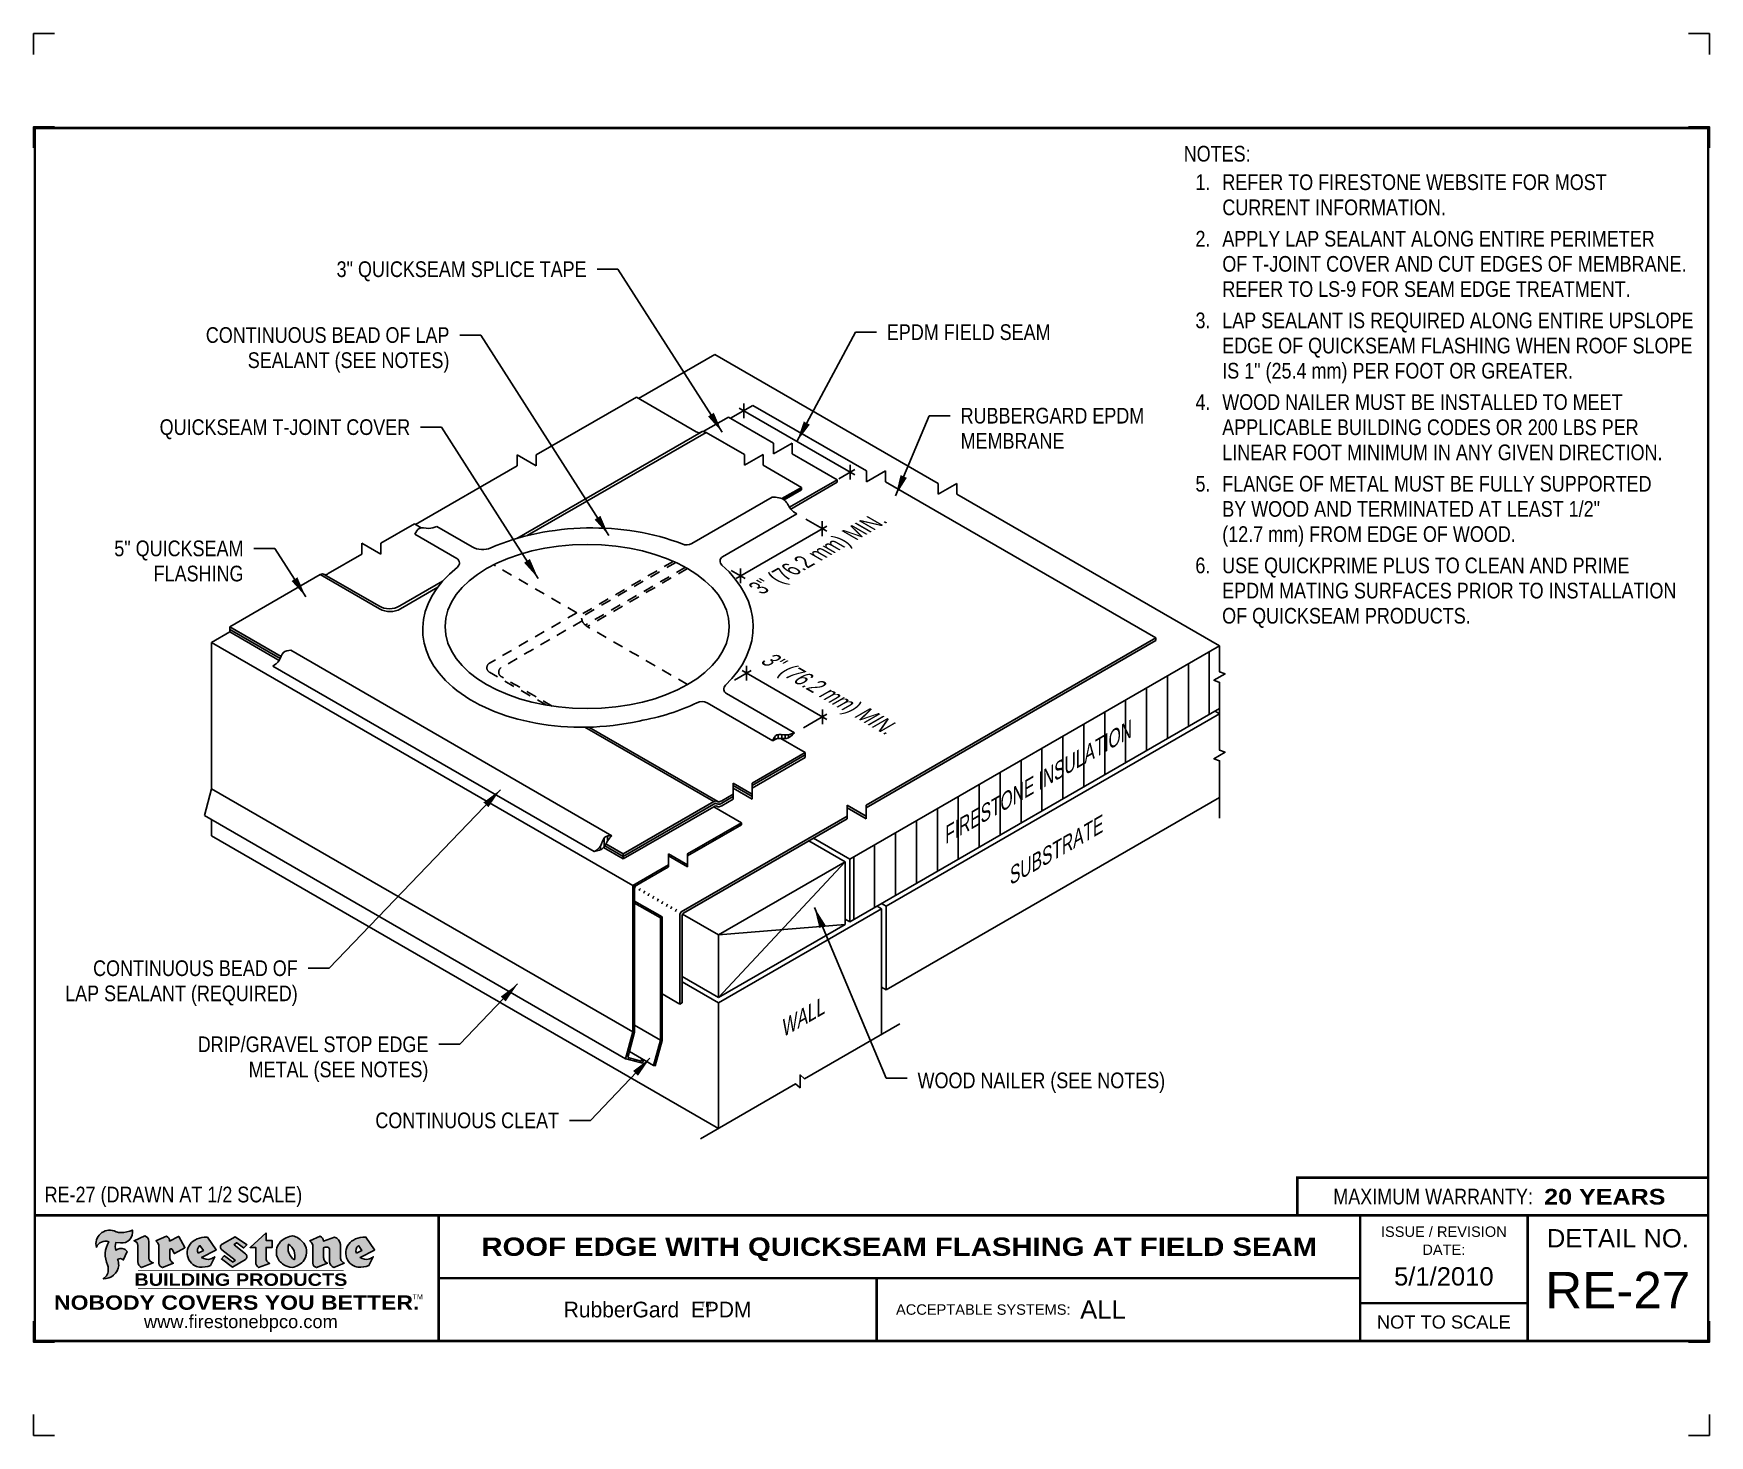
# Model space of a CAD drawing. Header units: inches. Extents: x 143.4 to 163.5, y -66.6 to -49.9.
import ezdxf
from ezdxf.enums import TextEntityAlignment as Align

# ---------------------------------------------------------------- set-up
doc = ezdxf.new("R2010")
doc.units = ezdxf.units.IN
doc.header["$MEASUREMENT"] = 0
doc.linetypes.add('HIDDEN2', pattern=[0.1875, 0.125, -0.0625])
doc.layers.get('0').update_dxf_attribs({"linetype": 'CONTINUOUS'})
doc.layers.get('DEFPOINTS').update_dxf_attribs({"linetype": 'CONTINUOUS'})
for name, color, linetype in [('FSBP-ACCESSORY-FIRESTONE', 7, 'CONTINUOUS'), ('FSBP-ANNO-NOTE', 7, 'CONTINUOUS'), ('FSBP-INSULATION', 7, 'CONTINUOUS'), ('FSBP-MEMBRANE', 7, 'CONTINUOUS'), ('FSBP-SEALANTS', 1, 'CONTINUOUS'), ('FSBP-SUBSTRATE-GENERIC', 9, 'CONTINUOUS'), ('FSBP-TTLB', 7, 'CONTINUOUS'), ('FSBP-TTLB-BORDER', 7, 'CONTINUOUS'), ('FSBP-TTLB-TEXT', 7, 'CONTINUOUS'), ('FSBP-WALL-CURB', 9, 'CONTINUOUS'), ('FSBP-WOOD', 7, 'CONTINUOUS')]:
    doc.layers.add(name, color=color, linetype=linetype)
doc.styles.add('FSBP_ARIAL', font='ARIAL.TTF')
doc.styles.add('FSBP_ARIAL_BOLD', font='')
doc.styles.add('FSBP_ARIAL_NAR', font='ARIALN.TTF')
doc.styles.add('FSBP_BANKGOTHIC', font='bgothm.ttf')
doc.styles.get('FSBP_ARIAL_BOLD').set_extended_font_data('Arial Black')
doc.dimstyles.new('FSBP-LEADER', dxfattribs={"dimtxt": 0.1875, "dimasz": 0.25, "dimexe": 0.0625, "dimexo": 0.125, "dimgap": 0.125, "dimtad": 0, "dimtih": 1, "dimtoh": 1, "dimdec": 4, "dimzin": 0, "dimdsep": 46, "dimlunit": 4, "dimtxsty": 'FSBP_ARIAL_NAR', "dimcen": 0.09375, "dimclrd": 256, "dimclre": 256, "dimclrt": 256, "dimadec": 0, "dimazin": 0, "dimtfac": 1, "dimtdec": 4, "dimtofl": 0, "dimtmove": 0, "dimatfit": 3, "dimfxl": 0, "dimtolj": 1, "dimtzin": 0, "dimlwd": -1, "dimlwe": -1, "dimarcsym": 0})

msp = doc.modelspace()

# ---------------------------------------------------------------- texts
at = {"layer": 'DEFPOINTS', "style": 'FSBP_ARIAL_NAR'}
msp.add_text('RE-27 (DRAWN AT 1/2 SCALE)', height=0.1875, dxfattribs=at).set_placement((143.5798584845319, -63.7390378368958), align=Align.MIDDLE_LEFT)
at = {"layer": 'FSBP-ANNO-NOTE', "style": 'FSBP_ARIAL_NAR'}
for s, p in [('NOTES:', (157.194145358841, -51.29522807372415)), ('REFER TO FIRESTONE WEBSITE FOR MOST', (157.6558057815733, -51.63569983021777)), ('CURRENT INFORMATION.', (157.6558057815733, -51.93648108021777)), ('APPLY LAP SEALANT ALONG ENTIRE PERIMETER', (157.6558057815733, -52.31148108021777)), ('OF T-JOINT COVER AND CUT EDGES OF MEMBRANE.', (157.6558057815733, -52.61226233021777)), ('REFER TO LS-9 FOR SEAM EDGE TREATMENT.', (157.6558057815733, -52.91304358021777)), ('LAP SEALANT IS REQUIRED ALONG ENTIRE UPSLOPE', (157.6547130150515, -53.28804358021777)), ('EPDM FIELD SEAM', (153.646046873772, -53.42856896123302)), ('EDGE OF QUICKSEAM FLASHING WHEN ROOF SLOPE', (157.6547130150515, -53.58882483021777)), ('IS 1" (25.4 mm) PER FOOT OR GREATER.', (157.6547130150515, -53.88960608021777)), ('WOOD NAILER MUST BE INSTALLED TO MEET', (157.6547130150515, -54.26460608021777)), ('RUBBERGARD EPDM', (154.5276297088856, -54.42729552988205)), ('APPLICABLE BUILDING CODES OR 200 LBS PER', (157.6547130150515, -54.56538733021777)), ('MEMBRANE', (154.5276297088856, -54.72807677988205)), ('LINEAR FOOT MINIMUM IN ANY GIVEN DIRECTION.', (157.6547130150515, -54.86616858021777)), ('FLANGE OF METAL MUST BE FULLY SUPPORTED', (157.6547130150515, -55.24116858021777)), ('BY WOOD AND TERMINATED AT LEAST 1/2"', (157.6547130150515, -55.54194983021777)), ('(12.7 mm) FROM EDGE OF WOOD.', (157.6547130150515, -55.84273108021777)), ('USE QUICKPRIME PLUS TO CLEAN AND PRIME', (157.6536202485298, -56.21773108021777)), ('EPDM MATING SURFACES PRIOR TO INSTALLATION', (157.6536202485298, -56.51851233021777)), ('OF QUICKSEAM PRODUCTS.', (157.6536202485298, -56.81929358021777)), ('WOOD NAILER (SEE NOTES)', (154.0132681943389, -62.37452175654327))]:
    msp.add_text(s, height=0.1875, dxfattribs=at).set_placement(p, align=Align.MIDDLE_LEFT)
for s, p in [('1.', (157.4242442650515, -51.63569983021777)), ('2.', (157.4242442650515, -52.31148108021777)), ('3.', (157.4242442650515, -53.28804358021777)), ('4.', (157.4242442650515, -54.26460608021777)), ('5.', (157.4242442650515, -55.24116858021777)), ('6.', (157.4231514985298, -56.21773108021777))]:
    msp.add_text(s, height=0.1875, dxfattribs=at).set_placement(p, align=Align.MIDDLE_CENTER)
for s, p in [('3" QUICKSEAM SPLICE TAPE', (150.0576806022776, -52.67587115705463)), ('CONTINUOUS BEAD OF LAP', (148.4178589881127, -53.46305948139283)), ('SEALANT (SEE NOTES)', (148.4178589881127, -53.76384073139283)), ('QUICKSEAM T-JOINT COVER', (147.9490356610195, -54.56426599018695)), ('5" QUICKSEAM', (145.9566661331502, -56.01391213638601)), ('FLASHING', (145.9566661331502, -56.31469338638601)), ('CONTINUOUS BEAD OF', (146.6048637343762, -61.03302902617463)), ('LAP SEALANT (REQUIRED)', (146.6048637343762, -61.33381027617463)), ('DRIP/GRAVEL STOP EDGE', (148.1663602284814, -61.9427186868172)), ('METAL (SEE NOTES)', (148.1663602284814, -62.2434999368172)), ('CONTINUOUS CLEAT', (149.7278567225865, -62.85240834745977))]:
    msp.add_text(s, height=0.1875, dxfattribs=at).set_placement(p, align=Align.MIDDLE_RIGHT)
for s, rotation, oblique, p in [('3" (76.2 mm) MIN.', 30.00000000000054, 329.9999999999999, (152.877463763058, -56.07203907738447)), ('3" (76.2 mm) MIN.', 329.9999999999994, 30, (152.9138995735286, -57.75154656417645)), ('FIRESTONE INSULATION', 30.00000000000054, 30, (155.4132515896824, -58.82846947418885)), ('SUBSTRATE', 30.00000000000054, 30, (155.6297579406285, -59.64096947418902)), ('WALL', 30.00000000000054, 30, (152.608642420578, -61.635211332943))]:
    msp.add_text(s, height=0.1875, rotation=rotation, dxfattribs=dict(at, oblique=oblique)).set_placement(p, align=Align.MIDDLE)

# ---------------------------------------------------------------- blocks, each defined once
blk = doc.blocks.new('TTLB-EPDM_1')
at = {"layer": 'FSBP-TTLB-TEXT'}
h = blk.add_hatch(color=1, dxfattribs=at)
edge = h.paths.add_edge_path()
edge.add_arc((1.037309769669573, -0.1982514792917306), 0.1319107607348553, 264.0410451462098, 370.3106169565175)
edge.add_arc((1.027551646585694, 0.1214293576525799), 0.3273056962876235, 270.05058356628535, 295.23459397187514, ccw=False)
edge.add_arc((1.022801957313345, -0.06680179986895154), 0.1391656561713503, 249.3281275763668, 272.0749124149863, ccw=False)
edge.add_line((0.9736743133014443, -0.1970076156048179), (0.9474927838574558, -0.1852745150568325))
edge.add_arc((0.8939498971398288, -0.3394262635682071), 0.1631857907024099, 70.84590087378872, 194.3325259843273)
edge.add_arc((0.8444260109029493, -0.4259936440910768), 0.1179914261095279, 70.96950098067128, 156.9641407594482, ccw=False)
edge.add_arc((1.153141409296894, -0.4684497516079468), 0.3110405457095052, 150.3231137483159, 203.2084295854517)
edge.add_arc((0.7562495500622943, -0.6412608153899899), 0.1218587156617311, 0.8849157075190988, 24.34668939894999, ccw=False)
edge.add_arc((0.7493781665697374, -0.6475258110744375), 0.1289731377238325, -58.36655102076742, 3.6216782311386737, ccw=False)
edge.add_arc((0.8256699029544474, -0.5792158350996106), 0.1783301886510354, 267.2205474105585, 354.1381621173521)
edge.add_arc((0.7903121048625305, -0.6011409294291745), 0.212787892960859, 0.9996158580669322, 21.00503380861244)
edge.add_arc((1.01880712263941, -0.5666691048185161), 0.05136395668415847, 40.82117713173261, 125.52727787225791, ccw=False)
edge.add_line((1.057676976260041, -0.5330924682126437), (1.102776947655911, -0.4308018311949837))
edge.add_arc((1.040858222524664, -0.4699705673995949), 0.07326744446031509, 32.31675181867256, 66.31481236598174)
edge.add_arc((1.032262518825329, -0.5063316993097662), 0.1102246948011782, 69.8179132332389, 125.254734720681)
edge.add_arc((1.127708877207287, -0.368959353531244), 0.1659710644737306, 164.1569669952081, 196.5811013160487, ccw=False)
edge.add_line((0.9680425188342383, -0.3236487780942383), (1.023615334387159, -0.3294494641845773))
h = blk.add_hatch(color=1, dxfattribs=at)
edge = h.paths.add_edge_path()
edge.add_line((1.275239419159561, -0.6223407783464694), (1.415345367376062, -0.5660418822574371))
edge.add_arc((1.421019305783958, -0.5090099247487757), 0.05731350411836949, 181.9717871001989, 264.31851000495806, ccw=False)
edge.add_line((1.363739737527226, -0.5109819325197265), (1.363412352251203, -0.3102363679013962))
edge.add_arc((1.294263659668751, -0.3103491388303989), 0.06914878453844908, 0.0934405599591014, 72.42834396969012)
edge.add_line((1.315139561173908, -0.2444268274366692), (1.186839444240604, -0.3024209471341379))
edge.add_arc((1.175246268095289, -0.3585110609420917), 0.05727567197445628, -0.017399788185912257, 78.322067691347, ccw=False)
edge.add_line((1.232521937428658, -0.3585284546236807), (1.232574268422297, -0.555126496687123))
edge.add_arc((1.305699496415486, -0.5558575689677219), 0.07312888236350451, 179.4272023230205, 245.3845503102953)
h = blk.add_hatch(color=1, dxfattribs=at)
edge = h.paths.add_edge_path()
edge.add_line((1.792026821926584, -0.3839679064720229), (1.722158956877934, -0.2518542302253621))
edge.add_arc((1.720119655279638, -0.2529327078887852), 0.002306916790721817, 27.87197133405656, 117.3766794470751)
edge.add_line((1.719058846382097, -0.250884159729182), (1.610638460368705, -0.3070279753467702))
edge.add_arc((1.547088841662962, -0.3061026658494403), 0.06355635479880145, 359.165808011073, 425.8793658831422)
edge.add_line((1.573061729235633, -0.2480956029480268), (1.446879247402876, -0.3051325108639702))
edge.add_arc((1.407812067100189, -0.370357133046621), 0.07602957263902092, -3.441403975725109, 59.07992244284969, ccw=False)
edge.add_line((1.483704536400296, -0.3749210150788969), (1.483704536400296, -0.5723838140635706))
edge.add_arc((1.54053746518044, -0.568254406115083), 0.05698275005415228, 184.1557352478595, 255.3066498366543)
edge.add_line((1.526084036778343, -0.6233736605654059), (1.657291340682093, -0.570650514527486))
edge.add_arc((1.688298576827198, -0.5021390388423987), 0.0752015358480571, 207.5160880841914, 245.649226723163, ccw=False)
edge.add_arc((1.721050197024907, -0.4914488168456328), 0.1093332836229113, 179.4823365255141, 204.5537900001094, ccw=False)
edge.add_line((1.611721375809452, -0.4904610114968335), (1.611721375809452, -0.4126404716788983))
edge.add_arc((1.628589765097195, -0.414159299036043), 0.01693662875851176, 28.356188110622725, 174.8549701683585, ccw=False)
edge.add_arc((1.627340435522395, -0.4197189881350504), 0.02111886817708033, 22.216893572439517, 40.10213956426492, ccw=False)
edge.add_line((1.646891420738257, -0.4117336534413738), (1.666638796144639, -0.4549750258192233))
edge.add_arc((1.668737246926742, -0.4540167099035481), 0.002306916790685496, 204.545128184284, 299.6323508190091)
edge.add_line((1.669877862091766, -0.4560219186518992), (1.791128135493295, -0.3870515928837648))
edge.add_line((1.791128135493295, -0.3870515928837648), (1.792026821926584, -0.3839679064720229))
h = blk.add_hatch(color=1, dxfattribs=at)
h.paths.add_polyline_path([(2.063388732080512, -0.2583237030618903, 0.02524281661523788), (2.025024361750752, -0.2610532129309178, 0.1213611957758757), (1.901773912052249, -0.3008158885520373, 0.6151668103976068), (1.93274136141747, -0.6099060679591872, 0.05306812109568645), (1.967936229862175, -0.617865745600497, 0.1150932231766138), (2.099126721549737, -0.5994933789882708), (2.151195569562105, -0.4944891916583316, -0.08755405562188731), (2.104230609512001, -0.5187113292177372, -0.265591761123442), (1.992692314386659, -0.5010701623316862), (2.165347897647223, -0.4141184325909109, 0.4518949533370738), (2.166222728871162, -0.4107679608846269)])
h.paths.add_polyline_path([(2.014217313945437, -0.4188965037300676), (1.951113654018855, -0.4515330109460507, -0.3720533890450154), (1.973177450672722, -0.3607130665457561)], flags=16)
h = blk.add_hatch(color=1, dxfattribs=at)
edge = h.paths.add_edge_path()
edge.add_arc((2.260407392426802, -0.3775796671688782), 0.04152450223225729, 123.20805433950699, 232.2027298779723, ccw=False)
edge.add_line((2.237665217914071, -0.3428366421988329), (2.393535971665983, -0.2540943745380986))
edge.add_arc((2.394677353533142, -0.2560991469722482), 0.002306916790741334, 55.64644466176611, 119.65426054492559, ccw=False)
edge.add_line((2.395979141996861, -0.2541946229174954), (2.531809646140459, -0.3470380726374032))
edge.add_arc((2.530468902927946, -0.3489153772789875), 0.002306916790700397, -42.731101238422525, 54.4661353739603, ccw=False)
edge.add_line((2.532163440279987, -0.3504807552658491), (2.498457913851155, -0.3869673252714421))
edge.add_arc((2.496763376499139, -0.3854019472845934), 0.002306916790672934, 233.7527076894875, 317.26889876138785, ccw=False)
edge.add_line((2.495399362263356, -0.38726241234572), (2.413849913492982, -0.3274738082119626))
edge.add_arc((2.412485899257181, -0.3293342732731342), 0.002306916790720064, 53.75270768979358, 124.4135619297835)
edge.add_line((2.41118211687575, -0.3274311136421062), (2.382933981293377, -0.346782838468144))
edge.add_arc((2.38423776367478, -0.3486859980991606), 0.002306916790694898, 124.4135619293799, 231.8459020253626)
edge.add_line((2.382812599816248, -0.3505000469010184), (2.519899969301207, -0.4581994452042721))
edge.add_arc((2.494247019847682, -0.4908523236374461), 0.04152450223225742, -55.21225898295222, 51.84590202520428, ccw=False)
edge.add_line((2.517938320565804, -0.5249552055672808), (2.364434947484597, -0.6179520922513717))
edge.add_arc((2.36323960192349, -0.6159790200102006), 0.002306916790726996, 233.2955624372927, 301.20872157023314, ccw=False)
edge.add_line((2.361860787187538, -0.6178285429225383), (2.231266621301074, -0.5204709167214361))
edge.add_arc((2.232647938930649, -0.5186232623475259), 0.002306916790697672, 135.5134179846393, 233.21798691998708, ccw=False)
edge.add_line((2.231002150870836, -0.5170067083764565), (2.262839375599356, -0.4845937328397696))
edge.add_arc((2.264485163659225, -0.4862102868108537), 0.002306916790748497, 53.0352839999411, 135.513417985369, ccw=False)
edge.add_line((2.265872365996302, -0.4843670465239001), (2.361834678328762, -0.5565872257804898))
edge.add_arc((2.363221880665761, -0.5547439854936304), 0.002306916790627066, 233.0352840000685, 302.2362632414394)
edge.add_line((2.36445241715569, -0.5566953042850713), (2.39428499383348, -0.5378823484768844))
edge.add_arc((2.393054457343549, -0.5359310296853765), 0.002306916790685166, 302.2362632406177, 412.2027298768422)
edge.add_line((2.394468296066179, -0.5341081404551886), (2.234958295420142, -0.4103916733127022))
h = blk.add_hatch(color=1, dxfattribs=at)
edge = h.paths.add_edge_path()
edge.add_line((2.763460561272041, -0.2072496393923444), (2.763460561272041, -0.2969520779963801))
edge.add_arc((2.765767478062699, -0.2969520779963943), 0.00230691679065842, 179.9999999996471, 269.9999999996471)
edge.add_line((2.765767478062685, -0.2992589947870528), (2.835417693520355, -0.2992589947870528))
edge.add_arc((2.835417693520355, -0.3015659115777538), 0.002306916790701052, 0, 90, ccw=False)
edge.add_line((2.837724610311056, -0.3015659115777538), (2.837724610311056, -0.3790761307453892))
edge.add_arc((2.83541769352037, -0.3790761307453749), 0.002306916790686842, 269.99999999964706, 359.99999999964706, ccw=False)
edge.add_line((2.835417693520355, -0.3813830475360618), (2.765767478062685, -0.3813830475360618))
edge.add_arc((2.765767478062699, -0.3836899643267202), 0.00230691679065842, 90.00000000035294, 180.0000000003529)
edge.add_line((2.763460561272041, -0.3836899643267344), (2.763460561272041, -0.5033995910642801))
edge.add_arc((2.836735953378943, -0.5071368822038516), 0.07337063740681413, 177.0802527808789, 245.3249543133826)
edge.add_line((2.806105814540615, -0.5738080530967267), (2.674529557384915, -0.6226036013049594))
edge.add_arc((2.708610405062069, -0.564298408791804), 0.06753517344606039, 177.0345319916277, 239.6926428024901, ccw=False)
edge.add_line((2.641165668230087, -0.560804539009709), (2.641165668230087, -0.3836899643267344))
edge.add_arc((2.638858751439429, -0.3836899643267202), 0.00230691679065842, 359.9999999996471, 449.999999999647)
edge.add_line((2.638858751439443, -0.3813830475360618), (2.572857950769389, -0.3813830475360618))
edge.add_line((2.572857950769389, -0.3813830475360618), (2.763460561272041, -0.2072496393923444))
h = blk.add_hatch(color=1, dxfattribs=at)
edge = h.paths.add_edge_path(flags=16)
edge.add_arc((2.940363509127394, -0.4847985213681437), 0.1684614578629418, 344.5558804047865, 417.0140046669545)
edge.add_arc((3.194458079644619, -0.3883534532477785), 0.1684614578629414, 164.5558804047864, 237.0140046669546)
edge = h.paths.add_edge_path()
edge.add_arc((3.069375116502199, -0.4399344555144872), 0.1828726885096673, 136.0914512150047, 191.213418978326)
edge.add_arc((3.064939550433406, -0.4318234379590333), 0.1803148804748503, 194.0167254156723, 240.6663730831859)
edge.add_arc((3.098047041778981, -0.3845058757092554), 0.2378525180183701, 239.2975390661776, 264.2889872773176)
edge.add_arc((3.04884478212623, -0.4190232383793012), 0.203760689247156, 277.1986764832036, 326.503572961274)
edge.add_arc((3.077739326803546, -0.4341046616465112), 0.171374865791709, 325.3768876809902, 406.3828327799087)
edge.add_arc((3.011839488065919, -0.4896144380417797), 0.2571945645850002, 44.28462553519766, 73.82901434867304)
edge.add_arc((3.117152499586992, -0.4983433120546693), 0.2579560664039132, 97.50292863483666, 134.1039137579027)
h = blk.add_hatch(color=1, dxfattribs=at)
edge = h.paths.add_edge_path()
edge.add_line((3.322690228557462, -0.5721896537377091), (3.322690228557462, -0.3749210150788969))
edge.add_arc((3.246797759257384, -0.3703571330465745), 0.076029572638996, 356.5585960242387, 419.0799224428129)
edge.add_line((3.285864939560099, -0.3051325108639702), (3.412047421392799, -0.2480956029480268))
edge.add_arc((3.386074533820159, -0.3061026658494941), 0.06355635479883807, 0.3962622833877276, 65.87936588318718, ccw=False)
edge.add_line((3.449629368605429, -0.3056631084210863), (3.580526418688805, -0.2593848434574539))
edge.add_arc((3.555744121700958, -0.3530904070730321), 0.09692726601172152, 2.366977007666776, 75.18615851992018, ccw=False)
edge.add_line((3.652588689330287, -0.3490873311063041), (3.652588689330287, -0.4883770011386872))
edge.add_arc((3.761877549389556, -0.4914934052703811), 0.1093332836229047, 178.3666365323574, 204.5537900000422)
edge.add_arc((3.729125929191727, -0.5021836272670953), 0.07520153584796169, 207.5160880841711, 245.2240541443093)
edge.add_line((3.697611150971852, -0.5704631245385627), (3.572585913552643, -0.6207021253773775))
edge.add_arc((3.59534718600759, -0.5526356419907701), 0.07177131519198746, 180.3328587115751, 251.51018566665869, ccw=False)
edge.add_line((3.523577081955409, -0.5530525936986663), (3.523577081955409, -0.4153032515383615))
edge.add_arc((3.486319529276879, -0.4148773504126441), 0.0372599868942854, 359.3450650296066, 449.0500281941028)
edge.add_arc((3.482769874121713, -0.4419622099033496), 0.06447454900600783, 86.29402372314017, 119.8211331593848)
edge.add_line((3.450707067966732, -0.3860252459975726), (3.450707067966732, -0.4904610114968335))
edge.add_arc((3.560035889182251, -0.491448816845647), 0.1093332836229751, 179.4823365255069, 204.5537900001023)
edge.add_arc((3.527284268984408, -0.5021390388424952), 0.07520153584796385, 207.5160880841699, 245.6492267231416)
edge.add_line((3.496277032839316, -0.570650514527486), (3.365069728935509, -0.6233736605654059))
edge.add_arc((3.37950248606194, -0.5682868177318081), 0.05694615642555727, 183.9298782390169, 255.318496325343, ccw=False)
h = blk.add_hatch(color=1, dxfattribs=at)
h.paths.add_polyline_path([(3.957695472291277, -0.2583237030618903, 0.02524281661523822), (3.919331101961575, -0.2610532129309178, 0.1085638477195505), (3.807890832595604, -0.2939221658134414, 0.6425897848490651), (3.827048101628293, -0.6099060679591872, 0.05306812109569052), (3.862242970072884, -0.617865745600497, 0.1150932231766133), (3.993433461760503, -0.5994933789882708), (4.045502309772871, -0.4944891916583316, -0.08755405562189084), (3.998537349722767, -0.5187113292177372, -0.2655917611234366), (3.886999054597368, -0.5010701623316862), (4.059654637857989, -0.4141184325909109, 0.4518949533370731), (4.060529469081928, -0.4107679608846269)])
h.paths.add_polyline_path([(3.90852405415626, -0.4188965037300676), (3.845420394229677, -0.4515330109460507, -0.3720533890450147), (3.867484190883488, -0.3607130665457561)], flags=16)
at = {"layer": 'DEFPOINTS', "linetype": 'Continuous', "ltscale": 1.75}
for points in [[(-0.015625, 13.88083333333333), (-0.015625, 14.13083333333333), (0.234375, 14.13083333333333)], [(20.01562500000003, 13.88083333333333), (20.01562500000003, 14.13083333333333), (19.76562500000003, 14.13083333333333)], [(-0.015625, -2.380833333333342), (-0.015625, -2.630833333333342), (0.234375, -2.630833333333342)], [(20.01562500000003, -2.380833333333342), (20.01562500000003, -2.630833333333342), (19.76562500000003, -2.630833333333342)]]:
    blk.add_lwpolyline(points, dxfattribs=at)
at = {"layer": 'DEFPOINTS', "color": 1}
for points in [[(0.234375, 13.015625), (-0.015625, 13.015625), (-0.015625, 12.765625)], [(20.015625, 12.765625), (20.015625, 13.015625), (19.765625, 13.015625)], [(0.234375, -1.515625), (-0.015625, -1.515625), (-0.015625, -1.265625)], [(20.015625, -1.265625), (20.015625, -1.515625), (19.765625, -1.515625)]]:
    blk.add_lwpolyline(points, dxfattribs=at)
at = {"layer": 'FSBP-TTLB', "const_width": 0.03125}
blk.add_lwpolyline([(15.09028770518938, 0), (20, 0), (20, 0.4512598240669945), (15.09028770518938, 0.4512598240669945)], close=True, dxfattribs=at)
for points in [[(0, 0), (0, -1.5), (20, -1.5), (20, 0), (0, 0)], [(4.825208527206769, 0), (4.825208527206769, -0.75)], [(15.84028770518938, 0), (15.84028770518938, -1.5)], [(17.84110496735593, 0), (17.84110496735593, -1.5)], [(20, 0), (20, -1.5)], [(4.825208527206769, -0.75), (15.84028770518938, -0.75)], [(4.825208527206769, -0.75), (4.825208527206769, -1.5)], [(15.84028770518938, -1.048740175933006), (17.84110496735593, -1.048740175933006)]]:
    blk.add_lwpolyline(points, dxfattribs=at)
at = {"layer": 'FSBP-TTLB-BORDER', "const_width": 0.03125}
blk.add_lwpolyline([(20, 0), (20, 13), (0, 13), (0, 0)], dxfattribs=at)
at = {"layer": 'FSBP-TTLB-TEXT', "color": 1}
blk.add_line((0.7358432058323388, -0.379822754145593), (0.7358432058323388, -0.379822754145593), dxfattribs=at)
for points in [[(1.023615323725323, -0.3294494630716969, 0.5000510906601082), (1.167090420776901, -0.1746414942047778, -0.1103304102359608), (1.027840608309816, -0.2058762110801382, -0.09957876667165425), (0.9736743133014443, -0.1970076156048179), (0.9474927838574558, -0.1852745150568325, 0.5978159689075124), (0.7358432058323388, -0.379822754145593, -0.3938834584182213), (0.8828996422548698, -0.3144510229727047, 0.2349406564350952), (0.86727108227484, -0.5910237178633082, -0.1027304183841549), (0.8780937320133262, -0.6393788197974146, -0.2772692352614086), (0.8170223912655956, -0.7573362346216896, 0.3985429150902959), (1.003067614090241, -0.5974286950643517, 0.0875124847930418), (0.9889600163401155, -0.5248671157293501, -0.3874031597924062), (1.057676976260041, -0.5330924682126437), (1.102776947655911, -0.4308018311949837, 0.1494423498871741), (1.07029056398062, -0.4028746979725923, 0.2467195073738216), (0.9686394281704906, -0.4163228904100862, -0.1424285161541127), (0.9680425188342383, -0.3236487780942383), (1.023615334387159, -0.3294494641845773)], [(2.166222728871162, -0.4107679608846269), (2.063388732080512, -0.2583237030618903, 0.02524281661523788), (2.025024361750752, -0.2610532129309178, 0.1085638477195265), (1.913584092384895, -0.2939221658134414, 0.6425897848491228), (1.93274136141747, -0.6099060679591872, 0.05306812109568648), (1.967936229862175, -0.617865745600497, 0.1150932231766137), (2.099126721549737, -0.5994933789882708), (2.151195569562105, -0.4944891916583316, -0.0875540556218873), (2.104230609512001, -0.5187113292177372, -0.2655917611234418), (1.992692314386659, -0.5010701623316862), (2.165347897647223, -0.4141184325909109)], [(2.763460561272041, -0.2072496393923444), (2.763460561272041, -0.2969520779963801, 0.4142135623730958), (2.765767478062685, -0.2992589947870528), (2.835417693520355, -0.2992589947870528, -0.414213562373095), (2.837724610311056, -0.3015659115777538), (2.837724610311056, -0.3790761307453892, -0.4142135623730938), (2.835417693520355, -0.3813830475360618), (2.765767478062685, -0.3813830475360618, 0.4142135623730958), (2.763460561272041, -0.3836899643267344), (2.763460561272041, -0.5033995910642801, 0.3068985753588853), (2.806105814540615, -0.5738080530967267), (2.674529557384915, -0.6226036013049594, -0.2804194150632976), (2.641165668230087, -0.560804539009709), (2.641165668230087, -0.3836899643267344, 0.414213562373095), (2.638858751439443, -0.3813830475360618), (2.572857950769389, -0.3813830475360618), (2.763460561272041, -0.2072496393923444)], [(4.060529469081928, -0.4107679608846269), (3.957695472291277, -0.2583237030618903, 0.02524281661523788), (3.919331101961575, -0.2610532129309178, 0.1085638477195265), (3.807890832595604, -0.2939221658134414, 0.6425897848491228), (3.827048101628293, -0.6099060679591872, 0.05306812109568648), (3.862242970072884, -0.617865745600497, 0.1150932231766137), (3.993433461760503, -0.5994933789882708), (4.045502309772871, -0.4944891916583316, -0.0875540556218873), (3.998537349722767, -0.5187113292177372, -0.2655917611234418), (3.886999054597368, -0.5010701623316862), (4.059654637857989, -0.4141184325909109)], [(4.059654637857989, -0.4141184325909109, 0.4518949533370731), (4.060529469081928, -0.4107679608846269, 0.4518949533370731)]]:
    blk.add_lwpolyline(points, format="xyb", dxfattribs=at)
for points in [[(1.275239419159561, -0.6223407783464694), (1.415345367376062, -0.5660418822574371, -0.3756100036733062), (1.363739737527226, -0.5109819325197265), (1.363412352251203, -0.3102363679013962, 0.3265360292958048), (1.315139561173908, -0.2444268274366692), (1.186839444240604, -0.3024209471341379, -0.3557863980845349), (1.232521937428658, -0.3585284546236807), (1.232574268422297, -0.555126496687123, 0.2960110723418457)], [(1.792026821926584, -0.3839679064720229), (1.722158956877934, -0.2518542302253621, 0.4116839150163434), (1.719058846382097, -0.250884159729182), (1.610638460368705, -0.3070279753467702, 0.2996033003794034), (1.573061729235633, -0.2480956029480268), (1.446879247402876, -0.3051325108639702, -0.2797757560995365), (1.483704536400296, -0.3749210150788969), (1.483704536400296, -0.5723838140635706, 0.320828638474519), (1.526084036778343, -0.6233736605654059), (1.657291340682093, -0.570650514527486, -0.1679398621276611), (1.621603752698661, -0.5368819723450571, -0.1098333365370753), (1.611721375809452, -0.4904610114968335), (1.611721375809452, -0.4126404716788983, -0.743334502655012), (1.64349420176768, -0.4061152228778298, -0.07819791644735608), (1.646891420738257, -0.4117336534413738), (1.666638796144639, -0.4549750258192233, 0.4404648714563479), (1.669877862091766, -0.4560219186518992), (1.791128135493295, -0.3870515928837648)], [(1.951113654018855, -0.4515330109460507), (2.014217313945437, -0.4188965037300676), (1.973177450672722, -0.3607130665457561, 0.3720533890450154)], [(2.234958295420142, -0.4103916733127022, -0.5150044486718882), (2.237665217914071, -0.3428366421988329), (2.393535971665983, -0.2540943745380986, -0.2867822934100265), (2.395979141996861, -0.2541946229174954), (2.531809646140459, -0.3470380726374032, -0.4515027974650387), (2.532163440279987, -0.3504807552658491), (2.498457913851155, -0.3869673252714421, -0.3814439164929681), (2.495399362263356, -0.38726241234572), (2.413849913492982, -0.3274738082119626, 0.3184718635035665), (2.41118211687575, -0.3274311136421062), (2.382933981293377, -0.346782838468144, 0.5064094529656681), (2.382812599816248, -0.3505000469010184), (2.519899969301207, -0.4581994452042721, -0.5043597839115849), (2.517938320565804, -0.5249552055672808), (2.364434947484597, -0.6179520922513717, -0.3053163970316367), (2.361860787187538, -0.6178285429225383), (2.231266621301074, -0.5204709167214361, -0.4541703869768119), (2.231002150870836, -0.5170067083764565), (2.262839375599356, -0.4845937328397696, -0.3762644290664977), (2.265872365996302, -0.4843670465239001), (2.361834678328762, -0.5565872257804898, 0.3114700032088108), (2.36445241715569, -0.5566953042850713), (2.39428499383348, -0.5378823484768844, 0.520381097387146), (2.394468296066179, -0.5341081404551886)], [(2.937624918725987, -0.3131105398334029, 0.2452625673097023), (2.889993533867141, -0.4754966266250307, 0.2064059665179019), (2.976604338974084, -0.5890186876871866, 0.1094800500670344), (3.074378098474654, -0.6211778035979165, 0.2185147641853038), (3.218764944843201, -0.5314757029352819, 0.3689489483072479), (3.195959963110113, -0.3100352223135445, 0.1296305888694145), (3.0834694040758, -0.242595816912754, 0.1610736375384317)], [(3.10274193015772, -0.5296595419651595, 0.3271311138286319), (3.032079658614293, -0.3434924326507627, 0.3271311138286322)], [(3.322690228557462, -0.5721896537377091), (3.322690228557462, -0.3749210150788969, 0.2797757560995341), (3.285864939560099, -0.3051325108639702), (3.412047421392799, -0.2480956029480268, -0.2937618496109166), (3.449629368605429, -0.3056631084210863), (3.580526418688805, -0.2593848434574539, -0.3288760160581939), (3.652588689330287, -0.3490873311063041), (3.652588689330287, -0.4883770011386872, 0.114762897203527), (3.662431105063263, -0.536926560769686, 0.166032965990522), (3.697611150971852, -0.5704631245385627), (3.572585913552643, -0.6207021253773775, -0.3209557512194564), (3.523577081955409, -0.5530525936986663), (3.523577081955409, -0.4153032515383615, 0.4127061514896111), (3.48693727661589, -0.3776224848030694, 0.1473421876160361), (3.450707067966732, -0.3860252459975726), (3.450707067966732, -0.4904610114968335, 0.1098333365370753), (3.460589444855941, -0.5368819723450855, 0.1679398621276611), (3.496277032839316, -0.570650514527486), (3.365069728935509, -0.6233736605654059, -0.3219729545308964), (3.322690228557462, -0.5721896537377091, 29.1476284739)], [(3.845420394229677, -0.4515330109460507), (3.90852405415626, -0.4188965037300676), (3.867484190883488, -0.3607130665457561, 0.3720533890450154)]]:
    blk.add_lwpolyline(points, format="xyb", close=True, dxfattribs=at)
at = {"layer": 'FSBP-TTLB-TEXT'}
for points, const_width in [([(1.233926579809207, -0.6584455781731435), (3.691229482685259, -0.6584455781731577)], 0.0078125), ([(10.06152282927678, -0.75), (10.06152282927678, -1.5)], 0.03125), ([(1.233926579809207, -0.8761560960495984), (3.691229482685259, -0.8761560960495842)], 0.0078125)]:
    blk.add_lwpolyline(points, dxfattribs=dict(at, const_width=const_width))
at = {"layer": 'FSBP-TTLB-TEXT', "color": 1}
for centre, start, end in [((1.789987520328282, -0.3850463841354355), 299.6323508193319, 27.87197133380463), ((2.164310260790558, -0.412058050385383), 296.7304547840455, 34.00233684987403)]:
    blk.add_arc(centre, 0.00230691679068068, start, end, dxfattribs=at)
at = {"layer": 'FSBP-TTLB-TEXT', "style": 'FSBP_ARIAL_NAR'}
blk.add_text('MAXIMUM WARRANTY:', height=0.1875, dxfattribs=at).set_placement((17.90516569312837, 0.2256299120335257), align=Align.MIDDLE_RIGHT)
at = {"layer": 'FSBP-TTLB-TEXT'}
for s, height, style, p in [('ISSUE / REVISION', 0.125, 'FSBP_ARIAL', (16.84069633627263, -0.1938496373466023)), ('DETAIL NO.', 0.21875, 'FSBP_ARIAL', (18.92055248367797, -0.2724398367368792)), ('DATE:', 0.125, 'FSBP_ARIAL', (16.84069633627263, -0.409973105348854)), ('www.firestonebpco.com', 0.15625, 'FSBP_ARIAL', (2.462578031247233, -1.268657306740124)), ('RubberGard  EPDM', 0.1875, 'FSBP_BANKGOTHIC', (7.443365678241776, -1.125)), ('TM', 0.0625, 'FSBP_BANKGOTHIC', (8.023397742165457, -1.062518816683806)), ('NOT TO SCALE', 0.15625, 'FSBP_ARIAL', (16.84069633627263, -1.274370087966503))]:
    blk.add_text(s, height=height, dxfattribs=dict(at, style=style)).set_placement(p, align=Align.MIDDLE_CENTER)
at = {"layer": 'FSBP-TTLB-TEXT', "lineweight": 18, "style": 'FSBP_ARIAL_BOLD'}
blk.add_text('BUILDING PRODUCTS', height=0.1484375, dxfattribs=at).set_placement((2.462578031247233, -0.7673008371113639), align=Align.MIDDLE_CENTER)
at = {"layer": 'FSBP-TTLB-TEXT', "color": 1}
for s, height, style, p in [('NOBODY COVERS YOU BETTER.', 0.171875, 'FSBP_ARIAL_BOLD', (2.412604263603384, -1.041650450587369)), ('TM', 0.0625, 'FSBP_BANKGOTHIC', (4.576671173373001, -0.9725745042934193))]:
    blk.add_text(s, height=height, dxfattribs=dict(at, style=style)).set_placement(p, align=Align.MIDDLE_CENTER)
at = {"layer": 'FSBP-TTLB-TEXT', "style": 'FSBP_ARIAL'}
blk.add_text('ACCEPTABLE SYSTEMS:', height=0.125, dxfattribs=at).set_placement((10.29281281591562, -1.125), align=Align.MIDDLE_LEFT)
at = {"layer": 'FSBP-TTLB-TEXT'}
for tag, height, style, p in [('MAXIMUM_WARRANTY', 0.1875, 'FSBP_ARIAL_BOLD', (18.03987100774941, 0.2240244307510579)), ('ACCPT_SYSTEMS', 0.21875, 'FSBP_ARIAL', (12.49438170418193, -1.125))]:
    blk.add_attdef(tag, text='', height=height, dxfattribs=dict(at, style=style)).set_placement(p, align=Align.MIDDLE_LEFT)
for tag, height, style, p in [('DETAIL_DESCP_LINE_1', 0.21875, 'FSBP_ARIAL_BOLD', (10.33118450231211, -0.3736318192489421)), ('ISSUE_REV_DATE', 0.21875, 'FSBP_ARIAL', (16.84069633627263, -0.7282559425942452)), ('DETAIL_NUMBER', 0.4375, 'FSBP_ARIAL', (18.91941590748775, -0.8931630692489421))]:
    blk.add_attdef(tag, text='', height=height, dxfattribs=dict(at, style=style)).set_placement(p, align=Align.MIDDLE_CENTER)

# ---------------------------------------------------------------- hatches: boundary and pattern name
at = {"layer": 'FSBP-ACCESSORY-FIRESTONE'}
h = msp.add_hatch(dxfattribs=at)
h.set_pattern_fill('STEEL', color=256, scale=0.5, style=0)
h.set_pattern_definition([(45, (-266.2680587478159, 36.68698828939746), (-0.04419417382415922, 0.04419417382415922), []), (45, (-266.2680587478159, 36.71823828939746), (-0.04419417382415922, 0.04419417382415922), [])])
h.paths.add_polyline_path([(150.9605827123596, -60.41962965872777), (150.9390983373598, -60.4320336684173), (150.9390983373597, -61.89301501660161), (150.8578139381455, -62.19637252433192), (150.8785662508197, -62.20193308975404), (150.9605827123597, -61.89584348822932)])
h.paths.add_polyline_path([(150.631556213775, -60.22966612119932), (150.631556213775, -60.25447414057849), (150.9390983373598, -60.4320336684173), (150.9605827123597, -60.41962965872771)], flags=17)
h.paths.add_polyline_path([(151.0378257702808, -59.82168024142213), (151.0378257702808, -59.79687222204295), (150.610071838775, -60.04383606954461), (150.6100718387751, -61.79383606954455), (150.5239483409507, -62.1152533391509), (150.7266593133352, -62.16915619225732), (150.7379151293991, -62.12714891482669), (150.7186527657391, -62.1160277839824), (150.7114569907205, -62.14288278195197), (150.5502718145609, -62.10002204890303), (150.631556213775, -61.79666454117277), (150.6315562137751, -60.05624007923431)])
h.paths.add_polyline_path([(151.9091099444518, -59.3186440889239), (151.9091099444518, -59.29383606954455), (151.264849662, -59.66579991704639), (151.2648496620001, -59.69060793642562)])
h.paths.add_polyline_path([(151.0378257702807, -59.66579991704639), (151.0378257702807, -59.69060793642562), (151.2648496619999, -59.82168024142213), (151.2648496619998, -59.79687222204284)])
at = {"layer": 'FSBP-INSULATION'}
h = msp.add_hatch(dxfattribs=at)
h.set_pattern_fill('LINE', color=256, scale=2, angle=90, style=0)
h.set_pattern_definition([(90, (2.842170943040401e-12, -17.51166666666313), (-0.25, 1.530757942277972e-17), [])])
h.paths.add_polyline_path([(157.622468293685, -57.92797761543474), (157.622468293685, -57.61547761543518), (157.5560722046052, -57.5913114153385), (157.6888643827646, -57.51464381553185), (157.622468293685, -57.4904776154352), (157.6224682936849, -57.17797761543476), (153.2040348856798, -59.728961332943), (153.2040348856798, -60.47896133294301)])
h.paths.add_polyline_path([(154.2863832182914, -59.61475880800715), (156.7277478601185, -58.26991055862356), (156.7277478601185, -57.93385312234943), (154.2863832182914, -59.27870137173301)], flags=24)
at = {"layer": 'FSBP-MEMBRANE'}
h = msp.add_hatch(color=256, dxfattribs=at)
edge = h.paths.add_edge_path()
edge.add_line((152.6246671444855, -55.31499877616976), (152.6246671444855, -55.28499877616973))
edge.add_line((152.6246671444855, -55.28499877616973), (152.3927314393751, -55.4189069179498))
edge.add_spline(control_points=[(152.3927314393751, -55.4189069179498), (152.4022196321247, -55.42282312328642), (152.4110311073555, -55.42768400801121), (152.4189760058932, -55.4337546104059)], knot_values=[0.1728506188665323, 0.1728506188665323, 0.1728506188665323, 0.1728506188665323, 0.2213454114712345, 0.2213454114712345, 0.2213454114712345, 0.2213454114712345], degree=3, periodic=0)
edge.add_line((152.4189760058932, -55.4337546104059), (152.6246671444855, -55.31499877616976))
h = msp.add_hatch(color=256, dxfattribs=at)
h.paths.add_polyline_path([(146.3952000060976, -57.33037868234855), (146.3977481112614, -57.32448561653983), (146.4025242749245, -57.31275084819974), (146.4052328317768, -57.30617113695523), (145.7923779730236, -56.95233921927989), (145.7923779730236, -56.98233921927981)])
h.paths.add_polyline_path([(150.2763150507852, -59.57063269568776), (150.2760826787502, -59.57100733809786), (150.4943809953285, -59.69704192993798), (150.4943809953285, -59.66704192993801), (150.2883553425407, -59.54809296384103), (150.2867036319439, -59.55143170279281), (150.2847104542682, -59.55537930081958), (150.2826845710944, -59.55928274985872), (150.2806164186403, -59.56313249917396), (150.2784964331319, -59.5669189980285)])
h = msp.add_hatch(color=256, dxfattribs=at)
h.paths.add_polyline_path([(156.862515897126, -57.11492756726931), (156.8625158971259, -57.08492756726945), (153.3991866191486, -59.08448165820168), (153.3991866191485, -59.11448165820165)])
h.paths.add_polyline_path([(153.1721627274295, -59.24555396319805), (153.1721627274295, -59.21555396319813), (151.1894289375062, -60.36028585054179, 0.2679491924311298), (151.1738039375062, -60.38734914441004), (151.1738039375062, -61.46180694849794), (151.1997846996197, -61.44680694849789), (151.1997846996197, -60.40234914441002, -0.2679491924310008), (151.2154096996197, -60.37528585054177)])
h.paths.add_polyline_path([(153.1721627274295, -59.08448165820168), (153.1721627274295, -59.11448165820165), (153.3991866191486, -59.24555396319816), (153.3991866191487, -59.21555396319825)])
h = msp.add_hatch(color=256, dxfattribs=at)
h.paths.add_polyline_path([(152.6712597974563, -58.48386349233952), (152.6712597974562, -58.45386349233949), (152.0374779138282, -58.81977763345968), (152.0374779138282, -58.84977763345971)])
h.paths.add_polyline_path([(151.8104540221091, -58.81977763345974), (151.8104540221091, -58.84977763345965), (152.0374779138281, -58.9808499384561), (152.0374779138281, -58.95084993845619)])
edge = h.paths.add_edge_path()
edge.add_line((151.810454022109, -58.95084993845619), (151.6722713946609, -59.03062971561037))
edge.add_spline(control_points=[(151.6722713946579, -59.03062971561233), (151.6579285601558, -59.03822682510746), (151.6416970405489, -59.04682433292275), (151.6259368643069, -59.04112682641481), (151.6241080684195, -59.040362074367)], knot_values=[0.07578478882542611, 0.07578478882542611, 0.07578478882542611, 0.07578478882542611, 0.1421105813565444, 0.1508444572434839, 0.1508444572434839, 0.1508444572434839, 0.1508444572434839], degree=3, periodic=0)
edge.add_spline(control_points=[(151.6241080684195, -59.040362074367), (151.6168415482029, -59.03732341584053), (151.601146796858, -59.027177928223), (151.585431664952, -59.03681683622459), (151.576912750059, -59.04204192993795)], knot_values=[0, 0, 0, 0, 0.03470309953096453, 0.07578478882542611, 0.07578478882542611, 0.07578478882542611, 0.07578478882542611], degree=3, periodic=0)
edge.add_line((151.5769127500573, -59.04204192993852), (150.4943809953284, -59.66704192993789))
edge.add_line((150.4943809953284, -59.66704192993789), (150.4943809953285, -59.6970419299379))
edge.add_line((150.4943809953285, -59.69704192993792), (151.5769127500598, -59.07204192993713))
edge.add_spline(control_points=[(151.576912750059, -59.07204192993792), (151.585431664952, -59.06681683622456), (151.6029578992407, -59.0560670849063), (151.6341925570849, -59.08079930611034), (151.6579285601557, -59.06822682510743), (151.6722713946579, -59.06062971561231)], knot_values=[0, 0, 0, 0, 0.04108168929445134, 0.08451866471235531, 0.1508444572434811, 0.1508444572434811, 0.1508444572434811, 0.1508444572434811], degree=3, periodic=0)
edge.add_line((151.672271394659, -59.06062971561168), (151.8104540221091, -58.98084993845605))
edge.add_line((151.8104540221091, -58.98084993845605), (151.810454022109, -58.95084993845613))
at = {"layer": 'FSBP-SEALANTS'}
h = msp.add_hatch(dxfattribs=at)
h.set_pattern_fill('ANSI31', color=256, scale=0.3333333333333333, angle=45, style=0)
h.set_pattern_definition([(90, (-156.1108830445505, 4.618338823797274), (-0.04166666666666666, 9.25185853854297e-18), [])])
edge = h.paths.add_edge_path()
edge.add_spline(control_points=[(152.281803996511, -58.3146211788404), (152.3008991908178, -58.30335458092593), (152.3503874061026, -58.27415541101111), (152.4546283052604, -58.30487744854325), (152.5117624546315, -58.24960340907374), (152.5423048419368, -58.22005538674425)], knot_values=[0, 0, 0, 0, 0.09720861237848044, 0.2519314891295633, 0.4296408870616778, 0.4296408870616778, 0.4296408870616778, 0.4296408870616778], degree=3, periodic=0)
edge.add_spline(control_points=[(152.5423048419368, -58.22005538674425), (152.5114317920869, -58.2318107688847), (152.4449889390298, -58.25710989326613), (152.3272521638627, -58.2163387851168), (152.2955071545258, -58.28498787897944), (152.281803996511, -58.3146211788404)], knot_values=[0, 0, 0, 0, 0.148771659364476, 0.3201761261111544, 0.4503613521352013, 0.4503613521352013, 0.4503613521352013, 0.4503613521352013], degree=3, periodic=0)
h = msp.add_hatch(dxfattribs=at)
h.set_pattern_fill('ANSI31', color=256, scale=0.3333333333333333, angle=45, style=0)
h.set_pattern_definition([(90, (-110.6510512077034, 3.333542382109556), (-0.04166666666666666, 9.25185853854297e-18), [])])
edge = h.paths.add_edge_path()
edge.add_spline(control_points=[(150.1491582928928, -59.6386485299481), (150.1921792562777, -59.6287813576411), (150.2700177224925, -59.61092853664825), (150.3007927198364, -59.50684284440011), (150.3425166584809, -59.46617930226925), (150.3605775632944, -59.44857740782531)], knot_values=[0, 0, 0, 0, 0.1830957080247121, 0.3312777762696716, 0.4443783300172639, 0.4443783300172639, 0.4443783300172639, 0.4443783300172639], degree=3, periodic=0)
edge.add_spline(control_points=[(150.3605775632944, -59.44857740782531), (150.3274366340174, -59.44980749398927), (150.2502773498149, -59.45267140185142), (150.2407038080495, -59.58113604516932), (150.1778456383307, -59.62062601388037), (150.1491582928928, -59.6386485299481)], knot_values=[0, 0, 0, 0, 0.132731443136239, 0.3090276394475168, 0.4570331379796857, 0.4570331379796857, 0.4570331379796857, 0.4570331379796857], degree=3, periodic=0)

# ---------------------------------------------------------------- linework, layer by layer
at = {"layer": 'FSBP-ACCESSORY-FIRESTONE'}
for p, q in [((150.6100718387751, -60.04383606954461), (145.5758716220774, -57.13733921927984)), ((145.5758716220775, -57.13733921927984), (145.5758716220775, -58.88733921927984)), ((145.4897481242531, -59.20875648888607), (145.5758716220775, -58.88733921927984)), ((150.6100718387751, -61.79383606954461), (145.5758716220775, -58.88733921927984)), ((150.5239483409507, -62.1152533391509), (145.4897481242531, -59.20875648888607)), ((151.9091099444517, -59.29383606954467), (151.576912750059, -59.1020419299379)), ((151.2648496619998, -59.66579991704644), (151.9091099444517, -59.29383606954467)), ((151.2648496619999, -59.69060793642568), (151.9091099444517, -59.3186440889239)), ((151.9091099444517, -59.29383606954467), (151.9091099444517, -59.3186440889239)), ((151.2648496619999, -59.79687222204289), (151.0378257702808, -59.66579991704639)), ((151.0378257702808, -59.66579991704639), (151.0378257702808, -59.82168024142213)), ((151.2648496619999, -59.82168024142213), (151.0378257702808, -59.69060793642568)), ((151.264849662, -59.82168024142213), (151.2648496619999, -59.66579991704639)), ((150.6100718387751, -60.04383606954467), (151.0378257702808, -59.79687222204289)), ((150.6315562137751, -60.05624007923426), (151.0378257702808, -59.82168024142213)), ((150.6100718387751, -60.04383606954467), (150.6100718387751, -61.79383606954467)), ((150.6315562137751, -60.05624007923426), (150.631556213775, -61.79666454117249)), ((150.9605827123597, -60.41962965872771), (150.6315562137751, -60.22966612119937)), ((150.9390983373598, -60.4320336684173), (150.6315562137751, -60.25447414057849)), ((150.9390983373598, -60.4320336684173), (150.9605827123597, -60.41962965872771)), ((150.9390983373598, -60.4320336684173), (150.9390983373597, -61.8930150166015)), ((150.9605827123597, -60.41962965872771), (150.9605827123597, -61.89584348822937)), ((150.5239483409507, -62.1152533391509), (150.6100718387751, -61.79383606954467)), ((150.5502718145608, -62.10002204890303), (150.631556213775, -61.7966645411726)), ((150.9390983373597, -61.8930150166015), (150.631556213775, -61.71545548876263)), ((150.8578139381455, -62.19637252433186), (150.9390983373597, -61.8930150166015)), ((150.8785662508197, -62.20193308975404), (150.9605827123597, -61.89584348822926)), ((150.8578139381455, -62.19637252433198), (150.5691164407544, -62.02969294649886)), ((150.7266593133352, -62.16915619225732), (150.5239483409507, -62.1152533391509)), ((150.7114569907205, -62.14288278195197), (150.5502718145608, -62.10002204890303)), ((150.7186527657391, -62.1160277839824), (150.7114569907205, -62.14288278195197)), ((150.737915129399, -62.12714891482663), (150.7266593133352, -62.16915619225732)), ((150.8578139381454, -62.19637252433186), (150.8785662508197, -62.20193308975404))]:
    msp.add_line(p, q, dxfattribs=at)
at = {"layer": 'FSBP-ANNO-NOTE'}
for p, q in [((151.9348431581184, -54.45665718804042), (151.9348431581184, -54.27988049274381)), ((151.8807165703818, -54.33701884039213), (153.2620270894181, -55.13451884039218)), ((153.0711005238624, -55.18225034441124), (153.2620270894181, -55.07201884039218)), ((153.2079005016816, -55.19165718804052), (153.2079005016816, -55.01488049274386)), ((152.6772098353565, -55.66461394564776), (152.9287362009355, -55.80983276052307)), ((152.9287362009355, -55.74733276052307), (151.8435050525888, -56.37389125615407)), ((152.874609613199, -55.8669711081714), (152.874609613199, -55.69019441287476)), ((151.7837212585812, -56.27687506659059), (151.9517582280617, -56.37389125615401)), ((151.8976316403252, -56.43102960380234), (151.8976316403252, -56.25425290850571)), ((151.8260108841087, -57.58756723112678), (152.0240137173756, -57.47325024203944)), ((151.9157605419026, -57.47325024203944), (152.9299115066475, -58.05877057453385)), ((151.9698871296391, -57.59288858968773), (151.9698871296391, -57.41611189439112)), ((152.6505580174103, -58.15755538674408), (152.9299115066475, -57.99627057453385)), ((152.875784918911, -58.1159089221822), (152.875784918911, -57.93913222688553))]:
    msp.add_line(p, q, dxfattribs=at)
at = {"layer": 'FSBP-INSULATION'}
for p, q in [((150.6784625013588, -54.22135700156245), (151.5899568365556, -53.69510550177152)), ((154.259250522629, -55.23622292997207), (151.5899568365556, -53.69510550177152)), ((154.482951486921, -55.23622292997207), (154.2592505226289, -55.36537674192407)), ((154.2592505226289, -55.36537674192407), (154.2592505226289, -55.23622292997207)), ((154.482951486921, -55.23622292997207), (154.482951486921, -55.36537674192407)), ((157.622468293685, -57.1779776154347), (154.482951486921, -55.36537674192407)), ((153.2040348856798, -59.728961332943), (157.6224682936851, -57.1779776154347)), ((153.2040348856798, -60.478961332943), (157.622468293685, -57.92797761543476)), ((153.2040348856798, -59.72896133294306), (152.769455743979, -59.47805694849789)), ((153.2040348856798, -59.728961332943), (153.2040348856798, -60.478961332943)), ((153.2040348856798, -60.478961332943), (153.1499082979432, -60.44771133294306))]:
    msp.add_line(p, q, dxfattribs=at)
msp.add_lwpolyline([(157.622468293685, -57.95922761543515), (157.622468293685, -57.61547761543517), (157.5560722046052, -57.5913114153385), (157.6888643827646, -57.51464381553186), (157.622468293685, -57.4904776154352), (157.622468293685, -57.17797761543517)], dxfattribs=at)
at = {"layer": 'FSBP-MEMBRANE'}
for p, q in [((149.456095408006, -54.89709097195792), (150.6524817392449, -54.2063570015623)), ((151.3681362980212, -54.61954035371859), (150.652481739245, -54.20635700156235)), ((151.751830015989, -54.4439315272658), (151.4518726047605, -54.61711201938401)), ((152.2894985866812, -54.75435462128983), (151.751830015989, -54.44393152726586)), ((152.0459840567336, -54.30410161265876), (151.7778107781025, -54.45893152726579)), ((153.404756231125, -55.08858909331097), (152.0459840567335, -54.30410161265876)), ((151.426499205142, -54.62287120743376), (149.2217577561551, -55.89577927649991)), ((151.4858437385088, -54.62749877616976), (149.3484289121537, -55.86153580153585)), ((151.9434049593511, -54.89167187019369), (151.4858437385089, -54.62749877616976)), ((152.5131995509734, -54.75435462128989), (152.2894985866812, -54.88350843324189)), ((152.2894985866812, -54.88350843324189), (152.2894985866812, -54.75435462128983)), ((152.5131995509734, -54.75435462128989), (152.5131995509734, -54.88350843324189)), ((153.0508681216656, -55.19393152726592), (152.5131995509734, -54.88350843324189)), ((149.229071516287, -55.02816327695449), (148.0130107626793, -55.73025628040078)), ((149.456095408006, -55.02816327695443), (149.229071516287, -54.89709097195792)), ((149.229071516287, -54.89709097195792), (149.229071516287, -55.02816327695443)), ((149.456095408006, -55.02816327695443), (149.456095408006, -54.89709097195787)), ((152.1671059236432, -54.89167187019375), (151.9434049593511, -55.02082568214574)), ((151.9434049593511, -55.02082568214574), (151.9434049593511, -54.89167187019375)), ((152.1671059236432, -54.89167187019375), (152.1671059236432, -55.02082568214574)), ((152.6246671444855, -55.28499877616973), (152.1671059236433, -55.02082568214574)), ((152.6246671444855, -55.28499877616973), (152.3927314393752, -55.41890691794985)), ((153.0508681216656, -55.19393152726586), (152.4822962988574, -55.52219662221783)), ((153.0508681216656, -55.22393152726589), (152.4975697077215, -55.5433785154987)), ((152.6246671444855, -55.31499877616976), (152.6246671444855, -55.28499877616973)), ((153.0508681216656, -55.22393152726589), (153.0508681216656, -55.19393152726592)), ((153.6284571954171, -55.08858909331097), (153.404756231125, -55.21774290526297)), ((153.404756231125, -55.21774290526297), (153.404756231125, -55.08858909331092)), ((153.6284571954171, -55.08858909331097), (153.6284571954171, -55.21774290526297)), ((156.8625158971259, -57.08492756726945), (153.6284571954171, -55.21774290526297)), ((152.6246671444855, -55.31499877616976), (152.4189760058932, -55.4337546104059)), ((147.5980687786524, -55.95346627138007), (147.9988452932324, -55.72207784280236)), ((148.0788283488187, -55.76825608147566), (147.9988452932324, -55.72207784280236)), ((146.9702683723532, -56.31592700495422), (147.3710448869334, -56.08453857637652)), ((147.5980687786524, -56.08453857637652), (147.3710448869333, -55.95346627138007)), ((147.3710448869333, -55.95346627138007), (147.3710448869334, -56.08453857637657)), ((147.5980687786524, -56.08453857637652), (147.5980687786524, -55.95346627138001)), ((145.7923779730235, -56.95233921927984), (146.8749097277541, -56.32733921927978)), ((147.583271727018, -56.73631221023849), (146.8749097277541, -56.32733921927984)), ((147.5746443277837, -56.70240309134606), (146.9221050584268, -56.32565936885742)), ((148.3366800176515, -56.40677914745195), (147.8246443277012, -56.70240309129842)), ((148.2780100855777, -56.47954239920511), (147.833271727018, -56.73631221023849)), ((145.5758716220775, -57.13733921927984), (145.7923779730236, -57.01233921927984)), ((145.7923779730236, -57.01233921927984), (145.7923779730236, -56.95233921927984)), ((146.4052093124712, -57.30615755807783), (145.7923779730235, -56.95233921927984)), ((146.3952476316491, -57.33040617897355), (145.7923779730236, -56.98233921927981)), ((146.3836209937471, -57.35369353645102), (145.7923779730236, -57.01233921927984)), ((153.3991866191486, -59.08448165820168), (156.8625158971259, -57.08492756726945)), ((156.8625158971259, -57.08492756726945), (156.8625158971259, -57.11492756726959)), ((153.3991866191486, -59.11448165820165), (156.8625158971259, -57.11492756726936)), ((151.5769127500589, -59.04204192993789), (150.0353398369149, -58.15201439355879)), ((151.6241080684193, -59.04036207436683), (150.0839527261055, -58.15115297205117)), ((152.6712597974561, -58.45386349233955), (152.3804850183217, -58.28598459533275)), ((152.0374779138281, -58.81977763345968), (152.6712597974561, -58.45386349233955)), ((152.0374779138281, -58.84977763345977), (152.6712597974562, -58.48386349233958)), ((152.6712597974562, -58.48386349233958), (152.6712597974561, -58.45386349233955)), ((152.6712597974562, -58.48386349233958), (152.6712597974562, -58.5138634923395)), ((152.0374779138281, -58.95084993845619), (151.810454022109, -58.81977763345968)), ((151.810454022109, -58.81977763345968), (151.8104540221091, -59.01084993845613)), ((152.0374779138281, -58.98084993845616), (151.8104540221091, -58.84977763345965)), ((152.0374779138281, -59.01084993845613), (151.810454022109, -58.87977763345963)), ((152.0374779138282, -59.01084993845613), (152.0374779138281, -58.81977763345968)), ((150.4943809953284, -59.66704192993795), (151.576912750059, -59.04204192993795)), ((150.4943809953284, -59.69704192993792), (151.576912750059, -59.07204192993792)), ((151.6722713946581, -59.03062971561233), (151.8104540221091, -58.95084993845613)), ((151.6722713946581, -59.06062971561231), (151.810454022109, -58.98084993845616)), ((153.3991866191486, -59.21555396319819), (153.1721627274295, -59.08448165820168)), ((153.1721627274295, -59.08448165820168), (153.1721627274296, -59.24555396319816)), ((153.3991866191487, -59.24555396319816), (153.3991866191486, -59.08448165820168)), ((151.1894289375062, -60.36028585054179), (153.1721627274295, -59.21555396319813)), ((151.2154096996197, -60.37528585054177), (153.1721627274295, -59.24555396319816)), ((153.3991866191487, -59.24555396319822), (153.1721627274295, -59.11448165820165)), ((150.4943809953284, -59.7270419299379), (150.2603704542024, -59.59193588102561)), ((150.4943809953284, -59.69704192993798), (150.2760870148877, -59.57100984156803)), ((150.4943809953284, -59.66704192993801), (150.2883570001909, -59.54809392088582)), ((150.4943809953284, -59.69704192993792), (150.4943809953284, -59.66704192993795)), ((150.4943809953284, -59.72704192993795), (150.4943809953284, -59.69704192993792)), ((151.1738039375062, -60.38734914441004), (151.1738039375062, -61.46180694849794)), ((151.1997846996197, -60.40234914441002), (151.1997846996197, -61.44680694849789)), ((151.1738039375062, -61.46180694849794), (150.9605827123597, -61.33870361676269)), ((151.1997846996197, -61.44680694849789), (151.1738039375062, -61.46180694849788))]:
    msp.add_line(p, q, dxfattribs=at)
at = {"layer": 'FSBP-MEMBRANE', "linetype": 'HIDDEN2'}
for p, q in [((149.9410566345874, -56.78341408355668), (148.9470632572636, -56.2095317395861)), ((151.0940320523799, -56.16871135862793), (149.9754405829657, -56.81453044460743)), ((151.1232217329922, -56.1818586886689), (149.9902874958524, -56.83595857545565)), ((151.2387182723872, -56.24017673055873), (150.0421229599614, -56.9310313562987)), ((151.2649800553002, -56.2550144831245), (150.0638608253117, -56.94848099388723)), ((149.9410566345874, -56.78341408355668), (148.8967055996621, -57.38637043469929)), ((150.0060027120511, -56.87999330556771), (149.0378711556841, -57.43894431973261)), ((151.2649800553006, -57.64194750465013), (150.063860825312, -56.9484809938874)), ((149.5786130837344, -57.88832307966392), (148.8967055996621, -57.49462361017235)), ((149.6477468670165, -57.89930940164702), (149.0378711556621, -57.54719749519289))]:
    msp.add_line(p, q, dxfattribs=at)
at = {"layer": 'FSBP-MEMBRANE'}
for points in [[(152.0374779138281, -58.87977763345968), (152.6712597974562, -58.51386349233955)], [(151.6722713946581, -59.09062971561234), (151.8104540221091, -59.01084993845613)], [(151.576912750059, -59.10204192993795), (150.4943809953284, -59.72704192993795)]]:
    msp.add_lwpolyline(points, dxfattribs=at)
for centre, radius, start, end in [((147.6996443277012, -56.48589674035229), 0.25, 240.0000000000002, 299.9999999999997), ((147.708271727018, -56.51980585929242), 0.25, 240.0000000000002, 299.9999999999997), ((150.6637880601408, -60.07484914441025), 0.03125, 119.9999999999997, 180.0000000000016), ((150.7179146478773, -60.10609914441024), 0.03125, 119.9999999999997, 180.0000000000016), ((150.7720412356139, -60.13734914441019), 0.03125, 119.9999999999997, 180.0000000000016), ((150.8261678233504, -60.16859914441019), 0.03125, 119.9999999999997, 180.0000000000016), ((150.880294411087, -60.19984914441017), 0.03125, 119.9999999999997, 180.0000000000016), ((150.9344209988235, -60.23109914441017), 0.03125, 119.9999999999997, 180.0000000000016), ((150.98854758656, -60.26234914441014), 0.03125, 119.9999999999997, 180.0000000000016), ((151.0426741742966, -60.29359914441011), 0.03125, 119.9999999999997, 180.0000000000016), ((151.0968007620332, -60.32484914441011), 0.03125, 119.9999999999997, 180.0000000000016), ((151.1509273497697, -60.35609914441007), 0.03125, 119.9999999999997, 180.0000000000016), ((151.2050539375062, -60.38734914441004), 0.03125, 119.9999999999997, 180.0000000000016), ((151.2310346996197, -60.40234914441002), 0.03125, 119.9999999999997, 180)]:
    msp.add_arc(centre, radius, start, end, dxfattribs=at)
at = {"layer": 'FSBP-MEMBRANE', "linetype": 'HIDDEN2'}
for centre in [(148.9279555996621, -57.44049702243585), (149.0691211556841, -57.49307090746912)]:
    msp.add_arc(centre, 0.0625, 120.0000000000006, 240.0000000000002, dxfattribs=at)
at = {"layer": 'FSBP-MEMBRANE'}
for points in [[(151.4858437385088, -54.62749877616976), (151.44012535041, -54.6178493021503), (151.4053154649005, -54.63063072327439), (151.3681362980211, -54.61954035371859)], [(146.8749097277541, -56.32733921927984), (146.9004604835115, -56.31747767385643), (146.9276079037524, -56.32755648277031), (146.9702683723532, -56.31592700495422)], [(151.576912750059, -59.04204192993795), (151.6024635058162, -59.03218038451455), (151.6296109260573, -59.04225919342842), (151.6722713946579, -59.03062971561233)], [(151.576912750059, -59.07204192993792), (151.6024635058162, -59.06218038451458), (151.6296109260573, -59.07225919342845), (151.6722713946579, -59.06062971561231)], [(151.576912750059, -59.10204192993795), (151.6024635058162, -59.09218038451455), (151.6296109260573, -59.10225919342842), (151.6722713946579, -59.09062971561234)]]:
    msp.add_spline(points, degree=3, dxfattribs=at)
at = {"layer": 'FSBP-MEMBRANE', "linetype": 'HIDDEN2'}
msp.add_spline([(150.0638608253116, -56.94848099388723), (150.0138810092907, -56.89819656340102), (149.9891868197502, -56.83384872274273), (149.9410566345873, -56.78341408355668)], degree=3, dxfattribs=at)
at = {"layer": 'FSBP-SEALANTS'}
for p, q in [((152.2740802922351, -55.40103420516634), (151.3137030433632, -55.955508268326)), ((152.5689566598496, -55.6021139456282), (151.6832657020762, -56.11346785851747)), ((148.5064167214864, -56.13482180909448), (148.006051547033, -55.84563372327987)), ((148.6884752090636, -55.99504581079434), (148.2661551241474, -55.75121919608385)), ((150.3605775632943, -59.44857740782531), (146.5223600324652, -57.23258148319287)), ((150.1491582928928, -59.6386485299481), (146.3083502921842, -57.42115699683329)), ((152.281803996511, -58.31462117884034), (151.4980556693361, -57.86165064837989)), ((152.5423048419369, -58.22005538674425), (151.7286298230602, -57.75027989556297))]:
    msp.add_line(p, q, dxfattribs=at)
for centre, radius, start, end in [((148.8134752090636, -55.77853945984809), 0.25, 240.0000000000156, 293.6653023621444), ((151.2512030433632, -55.84725509285293), 0.125, 245.9298912335581, 299.9999999999779), ((148.4751422201034, -56.18893424355507), 0.0625, 307.1382435107596, 59.97406063393129), ((151.712769362188, -56.16647736150689), 0.06066690504036655, 119.0991328989563, 231.4051816098991), ((151.7598798230602, -57.69615330782646), 0.0625, 132.692235855381, 239.9999999999914), ((151.4355556693361, -57.96990382385296), 0.125, 60.00000000000754, 118.5392639449406)]:
    msp.add_arc(centre, radius, start, end, dxfattribs=at)
for major_axis, ratio, start_param, end_param in [((1.987520460315523, 0.05418256343742982), 0.5926261111413533, 0.9460982270172118, 2.171596263540905), ((1.965508050748376, 0.05978943295056753), 0.6116550854601437, 2.461314533445666, 5.014919327057592), ((-1.984758227618479, 0.006583787125725509), 0.6364384220185034, 2.555002991367754, 3.767415587442119), ((-2.052896679131407, 0), 0.577350269189626, 1.877857918014353, 2.264103887759048)]:
    msp.add_ellipse((150.063860825312, -56.9484809938874), major_axis=major_axis, ratio=ratio, start_param=start_param, end_param=end_param, dxfattribs=at)
msp.add_ellipse((150.063860825312, -56.9484809938874), major_axis=(-1.698639105076916, 0), ratio=0.5773502691896248, dxfattribs=at)
for points in [[(152.2740802922349, -55.40103420516634), (152.4233048373463, -55.43725789941742), (152.4979170229624, -55.54379834956147), (152.5689566598521, -55.60211394562673)], [(148.0060515470329, -55.84563372327993), (148.0559370918634, -55.77461286245368), (148.1702067363576, -55.77461376703688), (148.2665523924588, -55.75106793118378)], [(146.5223600324654, -57.23258148319285), (146.4341951654924, -57.25847138217522), (146.3821931896367, -57.35601548177003), (146.3083502921842, -57.42115699683329)], [(152.2818039965109, -58.3146211788404), (152.3316895413413, -58.2436003180142), (152.4459591858356, -58.24360122259741), (152.5423048419368, -58.22005538674425)], [(152.5423048419368, -58.22005538674425), (152.4439559255759, -58.2861108653709), (152.3408220155502, -58.28785071804599), (152.2818039965109, -58.3146211788404)], [(150.3605775632944, -59.44857740782531), (150.2741950462641, -59.46776389251202), (150.2235428558756, -59.57381974562462), (150.1491582928928, -59.6386485299481)], [(150.1491582928928, -59.6386485299481), (150.2614519372491, -59.5907976154986), (150.3108223109782, -59.5052310090981), (150.3605775632944, -59.44857740782531)]]:
    msp.add_spline(points, degree=3, dxfattribs=at)
at = {"layer": 'FSBP-SUBSTRATE-GENERIC'}
for p, q in [((153.637047587572, -60.291461332943), (157.622468293685, -57.99047761543504)), ((157.622468293685, -57.99047761543504), (157.5683417059483, -57.95922761543493)), ((153.637047587572, -61.291461332943), (157.622468293685, -58.9904776154351)), ((153.637047587572, -60.291461332943), (153.5829209998355, -60.26021133294306)), ((153.637047587572, -60.291461332943), (153.637047587572, -61.291461332943)), ((153.637047587572, -61.291461332943), (153.5829209998354, -61.260211332943))]:
    msp.add_line(p, q, dxfattribs=at)
msp.add_lwpolyline([(157.6224682936849, -59.24047761543518), (157.6224682936849, -58.55297761543518), (157.5560722046051, -58.52881141533852), (157.6888643827645, -58.45214381553188), (157.6224682936849, -58.42797761543522), (157.622468293685, -57.95922761543515)], dxfattribs=at)
at = {"layer": 'FSBP-WALL-CURB'}
for p, q in [((145.5758716220774, -59.25847991353849), (145.5758716220774, -59.44983921927984)), ((151.6343638413205, -62.947711332943), (145.5758716220774, -59.44983921927984)), ((153.5829209998355, -60.322711332943), (153.5287944120989, -60.29146133294306)), ((151.6343638413204, -61.447711332943), (153.5829209998355, -60.322711332943)), ((153.5829209998355, -60.322711332943), (153.5829209998354, -61.822711332943)), ((151.6343638413204, -61.447711332943), (151.1997846996197, -61.19680694849789)), ((151.6343638413204, -61.447711332943), (151.6343638413204, -62.947711332943))]:
    msp.add_line(p, q, dxfattribs=at)
msp.add_lwpolyline([(151.4178574903742, -63.07271133294297), (152.5545158328414, -62.41646133294297), (152.6086424205779, -62.46187893274957), (152.6086424205779, -62.30854373313633), (152.6627690083144, -62.35396133294297), (153.7994273507816, -61.69771133294289)], dxfattribs=at)
at = {"layer": 'FSBP-WOOD'}
for p, q in [((153.1499082979432, -59.76021133294311), (152.7153291562424, -59.50930694849789)), ((153.1499082979432, -59.760211332943), (151.6343638413204, -60.635211332943)), ((151.6343638413204, -61.385211332943), (153.1499082979432, -59.760211332943)), ((153.1499082979432, -60.510211332943), (153.1499082979432, -59.760211332943)), ((151.6343638413203, -60.63521133294311), (151.2039714057514, -60.38672414441008)), ((151.6343638413204, -61.385211332943), (153.1499082979432, -60.510211332943)), ((153.1499082979432, -60.510211332943), (151.6343638413204, -60.635211332943)), ((151.6343638413204, -60.635211332943), (151.6343638413204, -61.385211332943)), ((151.6343638413204, -61.385211332943), (151.1997846996197, -61.13430694849789))]:
    msp.add_line(p, q, dxfattribs=at)

# ---------------------------------------------------------------- block references
msp.add_blockref('TTLB-EPDM_1', (143.4627011304575, -63.9890378368958)).add_auto_attribs({'DETAIL_DESCP_LINE_1': 'ROOF EDGE WITH QUICKSEAM FLASHING AT FIELD SEAM', 'ACCPT_SYSTEMS': 'ALL', 'ISSUE_REV_DATE': '5/1/2010', 'DETAIL_NUMBER': 'RE-27', 'MAXIMUM_WARRANTY': '20 YEARS'})

msp.set_redraw_order([(e.dxf.handle, doc.entitydb.next_handle()) for e in msp.query("TEXT MTEXT ATTDEF DIMENSION ARC_DIMENSION")])  # texts and dimensions are drawn at this point

# ---------------------------------------------------------------- leaders
at = {"layer": 'FSBP-ANNO-NOTE'}
for points in [[(151.6781352162152, -54.6255368220355), (150.4326806022777, -52.6758711570546), (150.1826806022777, -52.6758711570546)], [(150.3228346810892, -55.85812152819106), (148.7928589881127, -53.4630594813928), (148.5428589881127, -53.4630594813928)], [(152.5713718298999, -54.73576884039216), (153.271046873772, -53.42856896123302), (153.521046873772, -53.42856896123302)], [(153.750653584565, -55.38398757188687), (154.1526297088856, -54.42729552988205), (154.4026297088856, -54.42729552988205)], [(149.4798070800461, -56.37353934870646), (148.3240356610195, -54.56426599018693), (148.0740356610195, -54.56426599018693)], [(146.7013361908311, -56.5926028496135), (146.3316661331502, -56.01391213638601), (146.0816661331502, -56.01391213638601)], [(149.0268920949215, -58.89927095949584), (146.9798637343762, -61.03302902617464), (146.7298637343762, -61.03302902617464)], [(152.7804832871544, -60.30663088443519), (153.6382681943389, -62.34813520472851), (153.8882681943389, -62.34813520472851)], [(149.2334769236397, -61.22127798289659), (148.5413602284813, -61.94271868681721), (148.2913602284813, -61.94271868681721)], [(150.8152909992357, -62.10978923476031), (150.1028567225864, -62.85240834745978), (149.8528567225864, -62.85240834745978)]]:
    msp.add_leader(points, dimstyle='FSBP-LEADER', dxfattribs=at)

doc.saveas('drawing.dxf')
